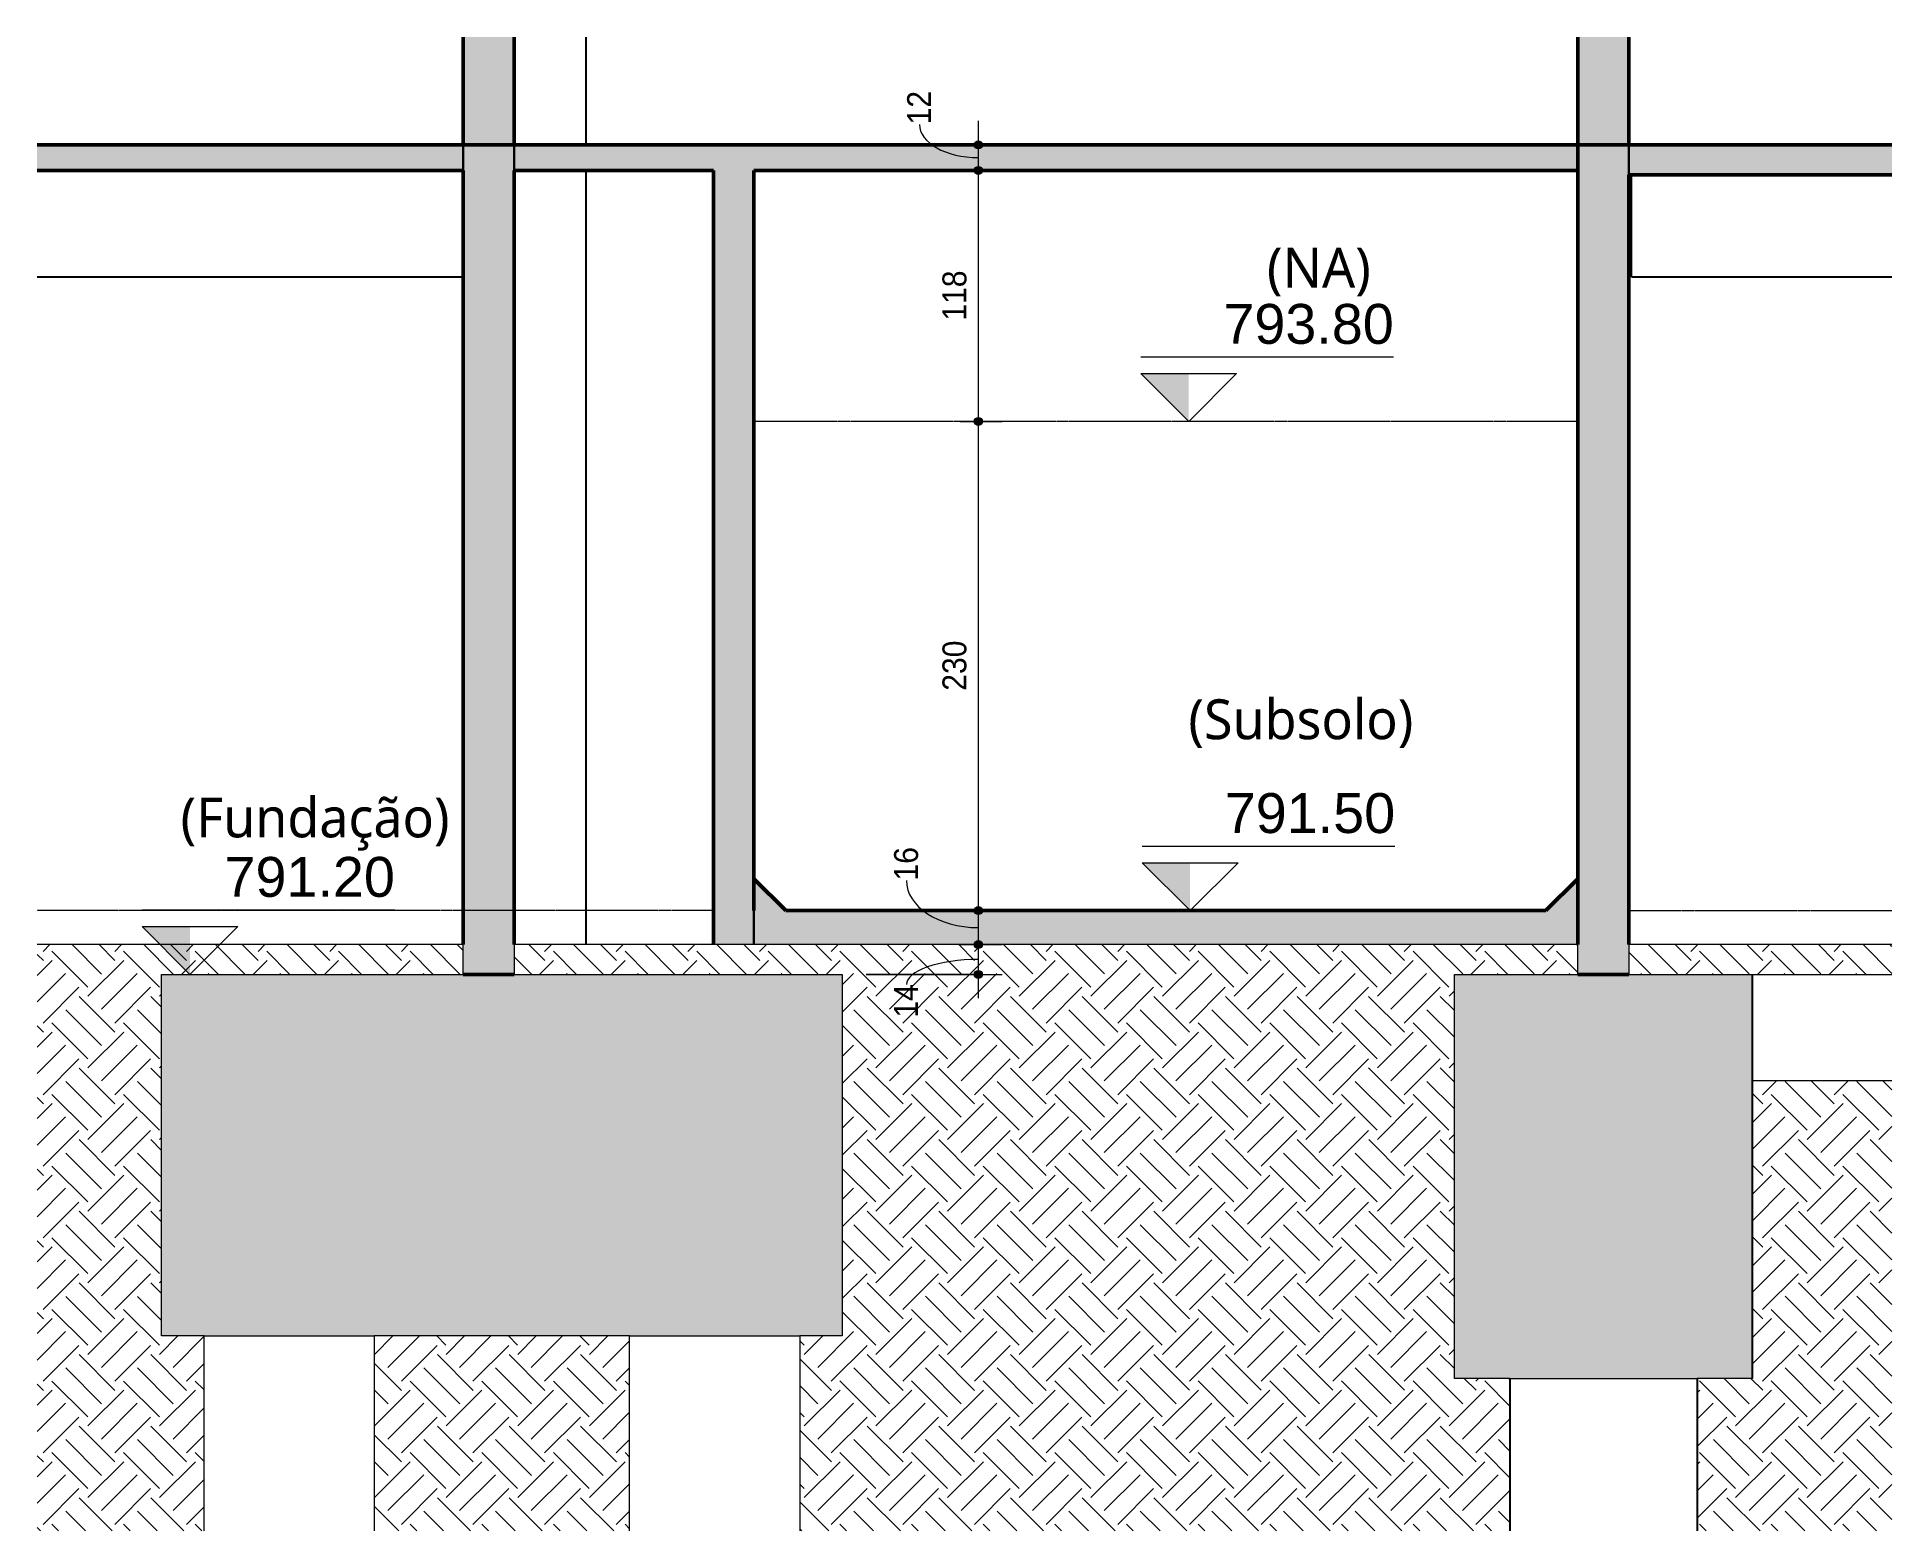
# Model space of a CAD drawing. Header units: centimetres. Extents: x -3523 to 38560, y -3196 to 88043.
# Drawn here: x 36299 to 37171, y 78858 to 79561 of the extents above; entities that cross this region are included whole.
import ezdxf

# ---------------------------------------------------------------- set-up
doc = ezdxf.new("R2010")
doc.units = ezdxf.units.CM
doc.linetypes.add('Overhead', pattern=[0.396875, 0.238125, -0.15875])
for name, color, linetype, lineweight in [('A-ANNO-DIMS', 7, 'Continuous', 9), ('A-ANNO-DIMS-75', 7, 'Continuous', 9), ('A-DETL-GENF', 7, 'Continuous', 18), ('A-DETL-THIN', 7, 'Continuous', 25), ('A-FLOR', 7, 'Continuous', 25), ('A-FLOR-MCUT', 7, 'Continuous', 50), ('A-FLOR-OVHD', 7, 'Overhead', 18), ('A-FLOR-PATT', 7, 'Continuous', 25), ('G-ANNO-DIMS', 7, 'Continuous', 9), ('G-ANNO-TEXT', 7, 'Continuous', 9), ('S-BEAM', 7, 'Continuous', 25), ('S-COLS', 7, 'Continuous', 25), ('S-FNDN', 7, 'Continuous', 25)]:
    doc.layers.add(name, color=color, linetype=linetype, lineweight=lineweight)
doc.layers.add('A-DETL', color=7, linetype='Continuous', lineweight=18, true_color=0x00a600)
doc.styles.add('Arial_1', font='arial.ttf', dxfattribs={"width": 0.9, "height": 11.25})
doc.styles.add('Arial_4', font='arial.ttf', dxfattribs={"height": 18.75})
doc.styles.add('Gadugi_2', font='gadugi.ttf', dxfattribs={"height": 18.75})
doc.dimstyles.new('PED_1_5mm_ESQ_2', dxfattribs={"dimscale": 30.48, "dimtxt": 11.477918, "dimasz": 0.492126, "dimexe": 0.369094, "dimexo": 0.369094, "dimgap": 0.073819, "dimtad": 1, "dimdec": 1, "dimrnd": 0.5, "dimdsep": 46, "dimtxsty": 'Arial_1', "dimblk1": 'DOTSMALL', "dimblk2": 'DOTSMALL', "dimsah": 1, "dimcen": 0.09, "dimdle": 0.369094, "dimazin": 0, "dimtfac": 1, "dimtdec": 4, "dimtix": 1, "dimtmove": 1, "dimatfit": 3, "dimfxl": 1, "dimtvp": 1, "dimtolj": 1, "dimtzin": 0, "dimarcsym": 2})
doc.dimstyles.new('PED_1_5mm_ESQ_5', dxfattribs={"dimscale": 30.48, "dimtxt": 11.477918, "dimasz": 0.492126, "dimexe": 0.369094, "dimexo": 0.369094, "dimgap": 0.073819, "dimtad": 1, "dimdec": 1, "dimrnd": 0.5, "dimdsep": 46, "dimtxsty": 'Arial_1', "dimblk1": 'DOTSMALL', "dimblk2": 'DOTSMALL', "dimsah": 1, "dimcen": 0.09, "dimdle": 0.369094, "dimazin": 0, "dimtfac": 1, "dimtdec": 4, "dimtix": 1, "dimtmove": 0, "dimatfit": 3, "dimfxl": 1, "dimtvp": 1, "dimtolj": 1, "dimtzin": 0, "dimarcsym": 2})
pattern_1 = [(45, (36571.477, 83273.002), (0, 33.67667), [23.813, -23.813]), (45, (36565.162, 83279.318), (0, 33.67525), [23.812, -23.812]), (45, (36558.846, 83285.633), (0, 33.67667), [23.813, -23.813]), (135, (36558.846, 83289.843), (-33.67596, -0.00071), [23.812, -23.812]), (135, (36565.162, 83296.158), (-33.67596, -0.00071), [23.813, -23.813]), (135, (36571.477, 83302.473), (-33.67596, -0.00071), [23.813, -23.813])]

msp = doc.modelspace()

# ---------------------------------------------------------------- texts
at = {"layer": 'G-ANNO-DIMS', "char_height": 18.75, "width": 95.95461, "attachment_point": 1, "line_spacing_factor": 0.941778, "style": 'Arial_4'}
for s, insert in [('793.80', (36856.88, 79435.226)), ('791.50', (36857.54, 79205.226)), ('791.20', (36387.331, 79175.226))]:
    msp.add_mtext(s, dxfattribs=dict(at, insert=insert))
at = {"layer": 'G-ANNO-TEXT', "char_height": 18.75, "attachment_point": 1, "style": 'Gadugi_2'}
for s, insert, width in [('(NA)', (36877.374, 79461.643), 63.73416), ('(Subsolo)', (36840.449, 79249.325), 131.07591), ('(Fundação)', (36366.698, 79203.169), 155.12653)]:
    msp.add_mtext(s, dxfattribs=dict(at, insert=insert, width=width))

# ---------------------------------------------------------------- blocks, each defined once
blk = doc.blocks.new('Elevações de ponto - SIMBOLO DE NÍVEL-CORTE-2219088-CT B 006 - CORTE D-D')
at = {"layer": 'G-ANNO-DIMS'}
blk.add_hatch(color=256, dxfattribs=at).paths.add_polyline_path([(-1059.23, 79402.5), (-1059.23, 79380), (-1081.73, 79402.5)], flags=0)
for p, q in [((-962.94, 79410.14), (-1081.73, 79410.14)), ((-1059.23, 79380), (-1081.73, 79402.5)), ((-1081.73, 79402.5), (-1036.73, 79402.5)), ((-1036.73, 79402.5), (-1059.23, 79380))]:
    blk.add_line(p, q, dxfattribs=at)
blk = doc.blocks.new('DIMBLOCK571-CT B 006 - CORTE D-D')
at = {"layer": 'A-ANNO-DIMS-75'}
h = blk.add_hatch(color=256, dxfattribs=at)
edge = h.paths.add_edge_path(flags=0)
edge.add_arc((36741.69, 79510), 1.88, 0, 360)
h = blk.add_hatch(color=256, dxfattribs=at)
edge = h.paths.add_edge_path(flags=0)
edge.add_arc((36741.69, 79498), 1.88, 0, 360)
for p, q in [((36741.69, 79521.25), (36741.69, 79498)), ((36733.09, 79510), (36752.94, 79510)), ((36741.69, 79510), (36733.09, 79510)), ((36733.09, 79498), (36752.94, 79498)), ((36741.69, 79498), (36733.09, 79498))]:
    blk.add_line(p, q, dxfattribs=at)
for centre in [(36741.69, 79510), (36741.69, 79498)]:
    blk.add_circle(centre, 1.88, dxfattribs=at)
blk.add_ellipse((36741.69, 79519.64), major_axis=(27.67, 0), ratio=0.565066, start_param=3.141593, end_param=4.712389, dxfattribs=at)
at = {"layer": 'A-ANNO-DIMS-75', "color": 0, "insert": (36708.24, 79519.64), "char_height": 11.25, "width": 18.6472, "attachment_point": 1, "rotation": 90, "line_spacing_factor": 0.941778, "style": 'Arial_1'}
blk.add_mtext('12', dxfattribs=at)
blk = doc.blocks.new('_DotSmall')
at = {"color": 0, "linetype": 'ByBlock', "const_width": 0.5}
blk.add_lwpolyline([(-0.0625, 0, 1), (0.0625, 0, 1)], format="xyb", close=True, dxfattribs=at)
blk = doc.blocks.new('DIMBLOCK572-CT B 006 - CORTE D-D')
at = {"layer": 'A-ANNO-DIMS-75'}
h = blk.add_hatch(color=256, dxfattribs=at)
edge = h.paths.add_edge_path(flags=0)
edge.add_arc((36741.69, 79498), 1.88, 0, 360)
h = blk.add_hatch(color=256, dxfattribs=at)
edge = h.paths.add_edge_path(flags=0)
edge.add_arc((36741.69, 79380), 1.88, 0, 360)
for p, q in [((36733.09, 79498), (36752.94, 79498)), ((36741.69, 79498), (36733.09, 79498)), ((36741.69, 79498), (36741.69, 79380)), ((36733.09, 79380), (36752.94, 79380)), ((36741.69, 79380), (36733.09, 79380))]:
    blk.add_line(p, q, dxfattribs=at)
for centre in [(36741.69, 79498), (36741.69, 79380)]:
    blk.add_circle(centre, 1.88, dxfattribs=at)
at = {"layer": 'A-ANNO-DIMS-75', "color": 0, "insert": (36724.83, 79427.35), "char_height": 11.25, "width": 27.9708, "attachment_point": 1, "rotation": 90, "line_spacing_factor": 0.941778, "style": 'Arial_1'}
blk.add_mtext('118', dxfattribs=at)
blk = doc.blocks.new('DIMBLOCK573-CT B 006 - CORTE D-D')
at = {"layer": 'A-ANNO-DIMS-75'}
h = blk.add_hatch(color=256, dxfattribs=at)
edge = h.paths.add_edge_path(flags=0)
edge.add_arc((36741.69, 79380), 1.88, 0, 360)
h = blk.add_hatch(color=256, dxfattribs=at)
edge = h.paths.add_edge_path(flags=0)
edge.add_arc((36741.69, 79150), 1.88, 0, 360)
for p, q in [((36733.09, 79380), (36752.94, 79380)), ((36741.69, 79380), (36733.09, 79380)), ((36741.69, 79380), (36741.69, 79150)), ((36733.09, 79150), (36752.94, 79150)), ((36741.69, 79150), (36733.09, 79150))]:
    blk.add_line(p, q, dxfattribs=at)
for centre in [(36741.69, 79380), (36741.69, 79150)]:
    blk.add_circle(centre, 1.88, dxfattribs=at)
at = {"layer": 'A-ANNO-DIMS-75', "color": 0, "insert": (36724.83, 79253.35), "char_height": 11.25, "width": 27.9708, "attachment_point": 1, "rotation": 90, "line_spacing_factor": 0.941778, "style": 'Arial_1'}
blk.add_mtext('230', dxfattribs=at)
blk = doc.blocks.new('DIMBLOCK574-CT B 006 - CORTE D-D')
at = {"layer": 'A-ANNO-DIMS-75'}
h = blk.add_hatch(color=256, dxfattribs=at)
edge = h.paths.add_edge_path(flags=0)
edge.add_arc((36741.69, 79150), 1.88, 0, 360)
h = blk.add_hatch(color=256, dxfattribs=at)
edge = h.paths.add_edge_path(flags=0)
edge.add_arc((36741.69, 79134), 1.88, 0, 360)
for p, q in [((36733.09, 79150), (36752.94, 79150)), ((36741.69, 79150), (36733.09, 79150)), ((36741.69, 79150), (36741.69, 79134)), ((36733.09, 79134), (36752.94, 79134)), ((36741.69, 79134), (36733.09, 79134))]:
    blk.add_line(p, q, dxfattribs=at)
for centre in [(36741.69, 79150), (36741.69, 79134)]:
    blk.add_circle(centre, 1.88, dxfattribs=at)
blk.add_ellipse((36741.69, 79164.14), major_axis=(33.82, 0), ratio=0.65475, start_param=3.141593, end_param=4.712389, dxfattribs=at)
at = {"layer": 'A-ANNO-DIMS-75', "color": 0, "insert": (36702.09, 79164.14), "char_height": 11.25, "width": 18.6472, "attachment_point": 1, "rotation": 90, "line_spacing_factor": 0.941778, "style": 'Arial_1'}
blk.add_mtext('16', dxfattribs=at)
blk = doc.blocks.new('DIMBLOCK575-CT B 006 - CORTE D-D')
at = {"layer": 'A-ANNO-DIMS-75'}
h = blk.add_hatch(color=256, dxfattribs=at)
edge = h.paths.add_edge_path(flags=0)
edge.add_arc((36741.69, 79134), 1.88, 0, 360)
h = blk.add_hatch(color=256, dxfattribs=at)
edge = h.paths.add_edge_path(flags=0)
edge.add_arc((36741.69, 79120), 1.88, 0, 360)
for p, q in [((36733.09, 79134), (36752.94, 79134)), ((36741.69, 79134), (36733.09, 79134)), ((36741.69, 79134), (36741.69, 79108.75)), ((36688.98, 79120), (36752.94, 79120)), ((36741.69, 79120), (36688.98, 79120))]:
    blk.add_line(p, q, dxfattribs=at)
for centre in [(36741.69, 79134), (36741.69, 79120)]:
    blk.add_circle(centre, 1.88, dxfattribs=at)
blk.add_ellipse((36741.69, 79115.18), major_axis=(33.82, 0), ratio=0.349522, start_param=1.570796, end_param=3.141593, dxfattribs=at)
at = {"layer": 'A-ANNO-DIMS-75', "color": 0, "insert": (36702.09, 79099.64), "char_height": 11.25, "width": 18.6472, "attachment_point": 1, "rotation": 90, "line_spacing_factor": 0.941778, "style": 'Arial_1'}
blk.add_mtext('14', dxfattribs=at)

# ---------------------------------------------------------------- dimensions: what is measured, and where the dimension line sits
at = {"layer": 'A-ANNO-DIMS'}
for base, p1, p2, override, picture, middle in [((36741.689, 79498.004), (36744.341, 79510.004), (36744.341, 79498.004), {"dimpost": '<>', "dimfxl": 12}, 'DIMBLOCK571-CT B 006 - CORTE D-D', (36715.744, 79528.963)), ((36741.689, 79134.001), (36744.341, 79150.001), (36744.341, 79134.001), {"dimpost": '<>', "dimfxl": 16}, 'DIMBLOCK574-CT B 006 - CORTE D-D', (36709.594, 79173.468)), ((36741.689, 79120.001), (36744.341, 79134.001), (36677.731, 79120.001), {"dimpost": '<>', "dimfxl": 68.064812}, 'DIMBLOCK575-CT B 006 - CORTE D-D', (36709.594, 79108.965))]:
    dim = msp.add_linear_dim(base=base, p1=p1, p2=p2, angle=90, dimstyle='PED_1_5mm_ESQ_2', override=override, dxfattribs=at)
    dim.commit()
    dim.dimension.update_dxf_attribs({"geometry": picture, "text_midpoint": middle, "dimtype": 160, "text_rotation": 90})
for base, p1, p2, override, picture, middle in [((36741.689, 79380.001), (36744.341, 79498.004), (36744.341, 79380.001), {"dimpost": '<>', "dimfxl": 118.003}, 'DIMBLOCK572-CT B 006 - CORTE D-D', (36733.695, 79439.003)), ((36741.689, 79150.001), (36744.341, 79380.001), (36744.341, 79150.001), {"dimpost": '<>', "dimfxl": 230}, 'DIMBLOCK573-CT B 006 - CORTE D-D', (36733.691, 79265.001))]:
    dim = msp.add_linear_dim(base=base, p1=p1, p2=p2, angle=90, dimstyle='PED_1_5mm_ESQ_5', override=override, dxfattribs=at)
    dim.commit()
    dim.dimension.update_dxf_attribs({"geometry": picture, "text_midpoint": middle})

# ---------------------------------------------------------------- hatches: boundary and pattern name
at = {"layer": 'A-DETL-GENF', "true_color": 0xe7ba89}
h = msp.add_hatch(dxfattribs=at)
h.set_pattern_fill('FP_5', color=31, style=0, pattern_type=2)
h.set_pattern_definition(pattern_1)
h.paths.add_polyline_path([(36299.242, 78858.346), (36377.731, 78858.346), (36377.731, 78950.001), (36357.731, 78950.001), (36357.731, 79120.001), (36499.476, 79120.001), (36499.476, 79134.001), (36299.242, 79134.001), (36299.242, 78859.402)], flags=0)
h = msp.add_hatch(dxfattribs=at)
h.set_pattern_fill('FP_5', color=31, style=0, pattern_type=2)
h.set_pattern_definition(pattern_1)
h.paths.add_polyline_path([(36765.009, 78858.346), (36991.609, 78858.346), (36991.609, 78930.001), (36965.476, 78930.001), (36965.476, 79120.001), (37023.476, 79120.001), (37023.476, 79134.001), (36523.476, 79134.001), (36523.476, 79120.001), (36677.731, 79120.001), (36677.731, 78950.001), (36657.731, 78950.001), (36657.731, 78858.346), (36735.195, 78858.346)], flags=0)
h = msp.add_hatch(dxfattribs=at)
h.set_pattern_fill('FP_5', color=31, style=0, pattern_type=2)
h.set_pattern_definition(pattern_1)
h.paths.add_polyline_path([(37105.476, 79120.001), (37171.149, 79120.001), (37171.149, 79134.001), (37047.476, 79134.001), (37047.476, 79120.001)], flags=0)
h = msp.add_hatch(dxfattribs=at)
h.set_pattern_fill('FP_5', color=31, style=0, pattern_type=2)
h.set_pattern_definition(pattern_1)
h.paths.add_polyline_path([(37105.476, 78858.346), (37171.149, 78858.346), (37171.149, 79070.001), (37105.609, 79070.001), (37105.609, 78930.001), (37079.609, 78929.999), (37079.609, 78858.346), (37086.979, 78858.346)], flags=0)
h = msp.add_hatch(dxfattribs=at)
h.set_pattern_fill('FP_5', color=31, style=0, pattern_type=2)
h.set_pattern_definition(pattern_1)
h.paths.add_polyline_path([(36517.219, 78858.346), (36577.731, 78858.346), (36577.731, 78950.001), (36457.731, 78950.001), (36457.731, 78858.346)], flags=0)
at = {"layer": 'A-FLOR', "true_color": 0xa6a6a6}
for points in [[(36499.476, 79498.004), (36499.476, 79510.004), (36299.242, 79510.004), (36299.242, 79498.004)], [(36523.476, 79498.004), (36617.226, 79498.004), (36617.226, 79510.004), (36523.476, 79510.004)], [(36636.226, 79498.004), (37023.476, 79498.004), (37023.476, 79510.004), (36636.226, 79510.004)], [(37171.149, 79496.004), (37171.149, 79510.004), (37047.476, 79510.004), (37047.476, 79496.004)], [(36735.195, 79134.001), (37023.476, 79134.001), (37023.476, 79150.001), (36636.226, 79150.001), (36636.226, 79134.001), (36677.731, 79134.001)]]:
    msp.add_hatch(color=253, dxfattribs=at).paths.add_polyline_path(points, flags=0)
at = {"layer": 'A-FLOR-PATT', "lineweight": 18, "true_color": 0xa6a6a6}
h = msp.add_hatch(color=253, dxfattribs=at)
h.paths.add_polyline_path([(37023.476, 79150.001), (37023.476, 79165.001), (37008.476, 79150.001)], flags=0)
h.paths.add_polyline_path([(36636.226, 79150.001), (36651.226, 79150.001), (36636.226, 79165.001)], flags=0)
at = {"layer": 'S-BEAM', "true_color": 0xa6a6a6}
msp.add_hatch(color=253, dxfattribs=at).paths.add_polyline_path([(36617.226, 79134.004), (36636.226, 79134.004), (36636.226, 79510.004), (36617.226, 79510.004), (36617.226, 79209.519)], flags=0)
at = {"layer": 'S-COLS', "true_color": 0xa6a6a6}
for points in [[(36523.476, 79510.004), (36523.476, 79560.691), (36499.476, 79560.691), (36499.476, 79510.004)], [(37023.476, 79510.004), (37047.476, 79510.004), (37047.476, 79560.691), (37023.476, 79560.691), (37023.476, 79510.005)], [(36499.476, 79120.001), (36523.476, 79120.001), (36523.476, 79510.004), (36499.476, 79510.004), (36499.476, 79134.001)], [(37047.476, 79120.001), (37047.476, 79510.004), (37023.476, 79510.004), (37023.476, 79120.001)]]:
    msp.add_hatch(color=253, dxfattribs=at).paths.add_polyline_path(points, flags=0)
at = {"layer": 'S-FNDN', "true_color": 0xa6a6a6}
for points in [[(36517.219, 78950.001), (36677.731, 78950.001), (36677.731, 79120.001), (36357.731, 79120.001), (36357.731, 78950.001), (36499.476, 78950.001)], [(37079.609, 78930.001), (37105.476, 78930.001), (37105.476, 79120.001), (36965.476, 79120.001), (36965.476, 78930.001), (36991.609, 78930.001)]]:
    msp.add_hatch(color=253, dxfattribs=at).paths.add_polyline_path(points, flags=0)

# ---------------------------------------------------------------- linework, layer by layer
at = {"layer": 'A-DETL', "color": 7}
for p, q in [((36499.476, 79134.001), (36299.242, 79134.001)), ((36499.476, 79120.001), (36499.476, 79134.001)), ((36523.476, 79134.001), (36523.476, 79120.001)), ((37023.476, 79134.001), (36523.476, 79134.001)), ((37023.476, 79120.001), (37023.476, 79134.001)), ((37171.149, 79134.001), (37047.476, 79134.001)), ((37047.476, 79134.001), (37047.476, 79120.001)), ((36357.731, 78950.001), (36357.731, 79120.001)), ((36357.731, 79120.001), (36499.476, 79120.001)), ((36523.476, 79120.001), (36677.731, 79120.001)), ((36677.731, 79120.001), (36677.731, 78950.001)), ((36965.476, 78930.001), (36965.476, 79120.001)), ((36965.476, 79120.001), (37023.476, 79120.001)), ((37047.476, 79120.001), (37171.149, 79120.001)), ((37171.149, 79070.001), (37105.609, 79070.001)), ((37105.609, 79070.001), (37105.609, 78930.001)), ((36377.731, 78950.001), (36357.731, 78950.001)), ((36377.731, 78858.346), (36377.731, 78950.001)), ((36577.731, 78950.001), (36457.731, 78950.001)), ((36457.731, 78950.001), (36457.731, 78858.346)), ((36577.731, 78858.346), (36577.731, 78950.001)), ((36677.731, 78950.001), (36657.731, 78950.001)), ((36657.731, 78950.001), (36657.731, 78858.346)), ((36991.609, 78930.001), (36965.476, 78930.001)), ((36991.609, 78858.346), (36991.609, 78930.001)), ((37105.609, 78930.001), (37079.609, 78930.001)), ((37079.609, 78930.001), (37079.609, 78858.346))]:
    msp.add_line(p, q, dxfattribs=at)
at = {"layer": 'A-DETL-THIN'}
for p, q in [((36991.609, 78930.001), (36991.609, 78858.346)), ((37079.609, 78930.001), (37079.609, 78858.346))]:
    msp.add_line(p, q, dxfattribs=at)
at = {"layer": 'A-FLOR', "lineweight": 50}
for p, q in [((36499.476, 79510.004), (36299.242, 79510.004)), ((36617.226, 79510.004), (36523.476, 79510.004)), ((37023.476, 79510.004), (36636.226, 79510.004)), ((37023.476, 79498.004), (37023.476, 79510.004)), ((37171.149, 79510.004), (37047.476, 79510.004)), ((36299.242, 79498.004), (36499.476, 79498.004)), ((36523.476, 79498.004), (36617.226, 79498.004)), ((36636.226, 79498.004), (37023.476, 79498.004)), ((37047.476, 79496.004), (37171.149, 79496.004)), ((37008.476, 79150.001), (36651.226, 79150.001)), ((37023.476, 79134.001), (37023.476, 79150.001))]:
    msp.add_line(p, q, dxfattribs=at)
at = {"layer": 'A-FLOR'}
for p, q in [((36499.476, 79498.004), (36499.476, 79510.004)), ((36523.476, 79510.004), (36523.476, 79498.004)), ((37047.476, 79510.004), (37047.476, 79496.004)), ((36636.226, 79150.001), (36636.226, 79134.001))]:
    msp.add_line(p, q, dxfattribs=at)
at = {"layer": 'A-FLOR-MCUT'}
for p, q in [((36651.226, 79150.001), (36636.226, 79165.001)), ((36636.226, 79165.001), (36636.226, 79150.001)), ((37023.476, 79165.001), (37008.476, 79150.001)), ((37023.476, 79150.001), (37023.476, 79165.001))]:
    msp.add_line(p, q, dxfattribs=at)
at = {"layer": 'A-FLOR-OVHD'}
for p, q in [((37023.476, 79380.001), (36636.226, 79380.001)), ((36617.226, 79150.001), (36299.242, 79150.001)), ((37047.476, 79150.001), (37171.149, 79150.001))]:
    msp.add_line(p, q, dxfattribs=at)
at = {"layer": 'S-BEAM', "lineweight": 50}
for p, q in [((36636.226, 79510.004), (36617.226, 79510.004)), ((36617.226, 79498.004), (36617.226, 79134.004)), ((36636.226, 79150.001), (36636.226, 79498.004))]:
    msp.add_line(p, q, dxfattribs=at)
at = {"layer": 'S-BEAM'}
for p, q in [((37048.746, 79448.004), (37048.746, 79496.004)), ((36299.242, 79448.004), (36499.476, 79448.004)), ((37048.746, 79448.004), (37171.149, 79448.004)), ((36636.226, 79134.004), (36636.226, 79150.001)), ((37105.609, 79070.001), (37105.609, 79120.001))]:
    msp.add_line(p, q, dxfattribs=at)
at = {"layer": 'S-COLS', "lineweight": 50}
for p, q in [((36499.476, 79560.691), (36499.476, 79510.004)), ((36523.476, 79510.004), (36523.476, 79560.691)), ((37023.476, 79560.691), (37023.476, 79510.004)), ((37047.476, 79510.004), (37047.476, 79560.691)), ((36523.476, 79510.004), (36499.476, 79510.004)), ((36499.476, 79510.004), (36523.476, 79510.004)), ((37047.476, 79510.004), (37023.476, 79510.004)), ((37023.476, 79510.004), (37023.476, 79134.001)), ((37023.476, 79510.004), (37047.476, 79510.004)), ((36499.476, 79498.004), (36499.476, 79134.001)), ((36523.476, 79134.001), (36523.476, 79498.004)), ((37047.476, 79134.001), (37047.476, 79496.004)), ((36499.476, 79120.001), (36523.476, 79120.001)), ((37023.476, 79120.001), (37047.476, 79120.001))]:
    msp.add_line(p, q, dxfattribs=at)
at = {"layer": 'S-COLS'}
for p, q in [((36557.226, 79560.691), (36557.226, 79510.004)), ((36499.476, 79510.004), (36499.476, 79498.004)), ((36523.476, 79498.004), (36523.476, 79510.004)), ((37047.476, 79496.004), (37047.476, 79510.004)), ((36557.226, 79498.004), (36557.226, 79134.001))]:
    msp.add_line(p, q, dxfattribs=at)
at = {"layer": 'S-FNDN', "lineweight": 18}
for p, q in [((36523.476, 79120.001), (36499.476, 79120.001)), ((37047.476, 79120.001), (37023.476, 79120.001)), ((37105.476, 78930.001), (37105.476, 79120.001)), ((36377.731, 78950.001), (36457.731, 78950.001)), ((36577.731, 78950.001), (36657.731, 78950.001)), ((36991.609, 78930.001), (37079.609, 78930.001))]:
    msp.add_line(p, q, dxfattribs=at)

# ---------------------------------------------------------------- block references
at = {"layer": 'G-ANNO-DIMS'}
for p in [(37899.841, 0), (37900.5, -230), (37430.292, -260)]:
    msp.add_blockref('Elevações de ponto - SIMBOLO DE NÍVEL-CORTE-2219088-CT B 006 - CORTE D-D', p, dxfattribs=at)

msp.set_redraw_order([(e.dxf.handle, doc.entitydb.next_handle()) for e in msp.query("TEXT MTEXT ATTDEF DIMENSION ARC_DIMENSION")])  # texts and dimensions are drawn at this point

doc.saveas('drawing.dxf')
